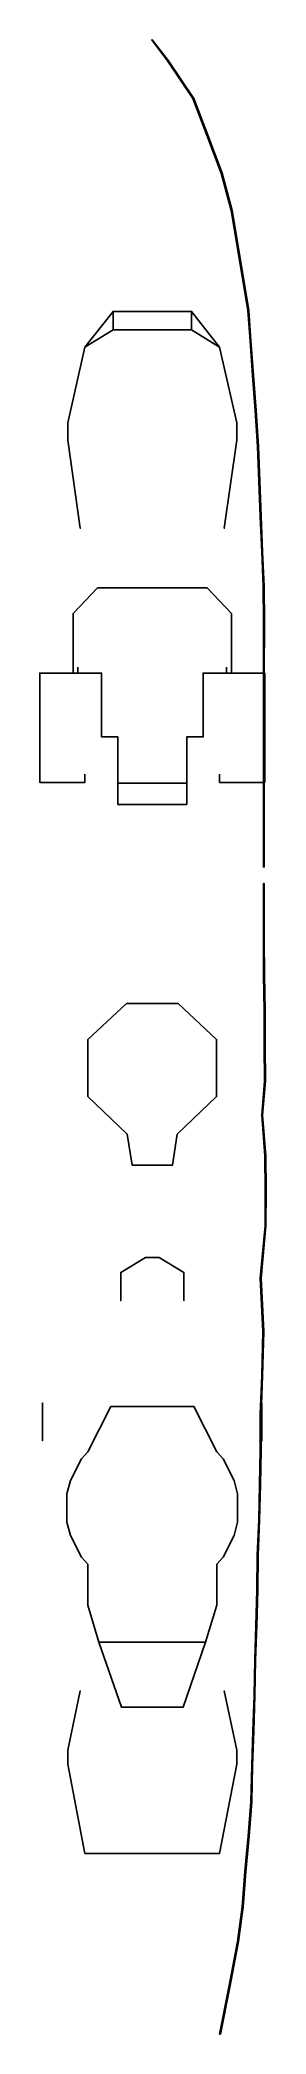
# Model space of a CAD drawing. Extents: x -4.8 to 4.9, y -42.7 to 42.5.
import ezdxf

# ---------------------------------------------------------------- set-up
doc = ezdxf.new("R2010")
doc.units = 0
doc.layers.add('RAILINGS', color=6, linetype='CONTINUOUS')

msp = doc.modelspace()

# ---------------------------------------------------------------- linework, layer by layer
at = {"layer": 'RAILINGS'}
for points in [[(0, 42.49, 7.08), (0.69, 41.6, 7.08), (0.65, 41.6, 7.08), (-0.02, 42.49, 7.08)], [(-0.02, 42.49, 7.08), (0.65, 41.6, 7.08), (0.69, 41.6, 7.08), (0, 42.49, 7.08)], [(0.67, 41.62, 5.96), (0.65, 41.6, 5.96), (0.65, 41.6, 7.08), (0.67, 41.62, 7.08)], [(0.65, 41.6, 5.96), (0.67, 41.58, 5.96), (0.67, 41.58, 7.08), (0.65, 41.6, 7.08)], [(0.65, 41.6, 7.08), (1.73, 39.98, 6.9), (1.77, 39.98, 6.9), (0.69, 41.6, 7.08)], [(0.69, 41.6, 7.08), (1.77, 39.98, 6.9), (1.73, 39.98, 6.9), (0.65, 41.6, 7.08)], [(0.69, 41.6, 5.96), (0.67, 41.62, 5.96), (0.67, 41.62, 7.08), (0.69, 41.6, 7.08)], [(0.67, 41.58, 5.96), (0.69, 41.6, 5.96), (0.69, 41.6, 7.08), (0.67, 41.58, 7.08)], [(1.75, 40, 5.78), (1.73, 39.98, 5.78), (1.73, 39.98, 6.9), (1.75, 40, 6.9)], [(1.73, 39.98, 5.78), (1.75, 39.96, 5.78), (1.75, 39.96, 6.9), (1.73, 39.98, 6.9)], [(1.77, 39.98, 6.9), (2.37, 38.42, 6.74), (2.33, 38.42, 6.74), (1.73, 39.98, 6.9)], [(1.73, 39.98, 6.9), (2.33, 38.42, 6.74), (2.37, 38.42, 6.74), (1.77, 39.98, 6.9)], [(1.77, 39.98, 5.78), (1.75, 40, 5.78), (1.75, 40, 6.9), (1.77, 39.98, 6.9)], [(1.75, 39.96, 5.78), (1.77, 39.98, 5.78), (1.77, 39.98, 6.9), (1.75, 39.96, 6.9)], [(2.35, 38.44, 5.62), (2.33, 38.42, 5.62), (2.33, 38.42, 6.74), (2.35, 38.44, 6.74)], [(2.33, 38.42, 5.62), (2.35, 38.4, 5.62), (2.35, 38.4, 6.74), (2.33, 38.42, 6.74)], [(2.33, 38.42, 6.74), (2.95, 36.8, 6.56), (2.99, 36.8, 6.56), (2.37, 38.42, 6.74)], [(2.37, 38.42, 6.74), (2.99, 36.8, 6.56), (2.95, 36.8, 6.56), (2.33, 38.42, 6.74)], [(2.37, 38.42, 5.62), (2.35, 38.44, 5.62), (2.35, 38.44, 6.74), (2.37, 38.42, 6.74)], [(2.35, 38.4, 5.62), (2.37, 38.42, 5.62), (2.37, 38.42, 6.74), (2.35, 38.4, 6.74)], [(2.97, 36.82, 5.44), (2.95, 36.8, 5.44), (2.95, 36.8, 6.56), (2.97, 36.82, 6.56)], [(2.95, 36.8, 5.44), (2.97, 36.78, 5.44), (2.97, 36.78, 6.56), (2.95, 36.8, 6.56)], [(2.99, 36.8, 6.56), (3.42, 35.2, 6.38), (3.38, 35.2, 6.38), (2.95, 36.8, 6.56)], [(2.95, 36.8, 6.56), (3.38, 35.2, 6.38), (3.42, 35.2, 6.38), (2.99, 36.8, 6.56)], [(2.99, 36.8, 5.44), (2.97, 36.82, 5.44), (2.97, 36.82, 6.56), (2.99, 36.8, 6.56)], [(2.97, 36.78, 5.44), (2.99, 36.8, 5.44), (2.99, 36.8, 6.56), (2.97, 36.78, 6.56)], [(3.4, 35.22, 5.26), (3.38, 35.2, 5.26), (3.38, 35.2, 6.38), (3.4, 35.22, 6.38)], [(3.38, 35.2, 5.26), (3.4, 35.18, 5.26), (3.4, 35.18, 6.38), (3.38, 35.2, 6.38)], [(3.38, 35.2, 6.38), (3.65, 33.59, 6.18), (3.69, 33.59, 6.18), (3.42, 35.2, 6.38)], [(3.42, 35.2, 6.38), (3.69, 33.59, 6.18), (3.65, 33.59, 6.18), (3.38, 35.2, 6.38)], [(3.42, 35.2, 5.26), (3.4, 35.22, 5.26), (3.4, 35.22, 6.38), (3.42, 35.2, 6.38)], [(3.4, 35.18, 5.26), (3.42, 35.2, 5.26), (3.42, 35.2, 6.38), (3.4, 35.18, 6.38)], [(3.67, 33.61, 5.06), (3.65, 33.59, 5.06), (3.65, 33.59, 6.18), (3.67, 33.61, 6.18)], [(3.65, 33.59, 5.06), (3.67, 33.57, 5.06), (3.67, 33.57, 6.18), (3.65, 33.59, 6.18)], [(3.69, 33.59, 6.18), (4.13, 30.93, 5.87), (4.09, 30.93, 5.87), (3.65, 33.59, 6.18)], [(3.65, 33.59, 6.18), (4.09, 30.93, 5.87), (4.13, 30.93, 5.87), (3.69, 33.59, 6.18)], [(3.69, 33.59, 5.06), (3.67, 33.61, 5.06), (3.67, 33.61, 6.18), (3.69, 33.59, 6.18)], [(3.67, 33.57, 5.06), (3.69, 33.59, 5.06), (3.69, 33.59, 6.18), (3.67, 33.57, 6.18)], [(-1.68, 30.1, 4.98), (-2.88, 29.36, 4.98), (-2.88, 29.36, 6.43), (-1.68, 30.89, 6.46)], [(-1.68, 30.89, 6.46), (-2.88, 29.36, 6.43), (-2.88, 29.36, 4.98), (-1.68, 30.1, 4.98)], [(-1.68, 30.1, 4.98), (1.68, 30.1, 4.98), (1.68, 30.89, 6.46), (-1.68, 30.89, 6.46)], [(-1.68, 30.89, 6.46), (1.68, 30.89, 6.46), (1.68, 30.1, 4.98), (-1.68, 30.1, 4.98)], [(1.68, 30.1, 4.98), (2.88, 29.36, 4.98), (2.88, 29.36, 6.43), (1.68, 30.89, 6.46)], [(1.68, 30.89, 6.46), (2.88, 29.36, 6.43), (2.88, 29.36, 4.98), (1.68, 30.1, 4.98)], [(4.11, 30.95, 4.75), (4.09, 30.93, 4.75), (4.09, 30.93, 5.87), (4.11, 30.95, 5.87)], [(4.09, 30.93, 4.75), (4.11, 30.91, 4.75), (4.11, 30.91, 5.87), (4.09, 30.93, 5.87)], [(4.09, 30.93, 5.87), (4.18, 29.63, 5.86), (4.22, 29.63, 5.86), (4.13, 30.93, 5.87)], [(4.13, 30.93, 5.87), (4.22, 29.63, 5.86), (4.18, 29.63, 5.86), (4.09, 30.93, 5.87)], [(4.13, 30.93, 4.75), (4.11, 30.95, 4.75), (4.11, 30.95, 5.87), (4.13, 30.93, 5.87)], [(4.11, 30.91, 4.75), (4.13, 30.93, 4.75), (4.13, 30.93, 5.87), (4.11, 30.91, 5.87)], [(-2.88, 29.36, 6.43), (-3.61, 26.14, 6.45), (-3.61, 26.14, 4.98), (-2.88, 29.36, 4.98)], [(-2.88, 29.36, 4.98), (-3.61, 26.14, 4.98), (-3.61, 26.14, 6.45), (-2.88, 29.36, 6.43)], [(2.88, 29.36, 6.43), (3.61, 26.14, 6.45), (3.61, 26.14, 4.98), (2.88, 29.36, 4.98)], [(2.88, 29.36, 4.98), (3.61, 26.14, 4.98), (3.61, 26.14, 6.45), (2.88, 29.36, 6.43)], [(4.2, 29.65, 4.74), (4.18, 29.63, 4.74), (4.18, 29.63, 5.86), (4.2, 29.65, 5.86)], [(4.18, 29.63, 4.74), (4.2, 29.61, 4.74), (4.2, 29.61, 5.86), (4.18, 29.63, 5.86)], [(4.22, 29.63, 5.86), (4.33, 28.15, 5.85), (4.29, 28.15, 5.85), (4.18, 29.63, 5.86)], [(4.18, 29.63, 5.86), (4.29, 28.15, 5.85), (4.33, 28.15, 5.85), (4.22, 29.63, 5.86)], [(4.22, 29.63, 4.74), (4.2, 29.65, 4.74), (4.2, 29.65, 5.86), (4.22, 29.63, 5.86)], [(4.2, 29.61, 4.74), (4.22, 29.63, 4.74), (4.22, 29.63, 5.86), (4.2, 29.61, 5.86)], [(4.31, 28.17, 4.73), (4.29, 28.15, 4.73), (4.29, 28.15, 5.85), (4.31, 28.17, 5.85)], [(4.29, 28.15, 4.73), (4.31, 28.13, 4.73), (4.31, 28.13, 5.85), (4.29, 28.15, 5.85)], [(4.29, 28.15, 5.85), (4.4, 26.66, 5.83), (4.44, 26.66, 5.83), (4.33, 28.15, 5.85)], [(4.33, 28.15, 5.85), (4.44, 26.66, 5.83), (4.4, 26.66, 5.83), (4.29, 28.15, 5.85)], [(4.33, 28.15, 4.73), (4.31, 28.17, 4.73), (4.31, 28.17, 5.85), (4.33, 28.15, 5.85)], [(4.31, 28.13, 4.73), (4.33, 28.15, 4.73), (4.33, 28.15, 5.85), (4.31, 28.13, 5.85)], [(4.42, 26.68, 4.71), (4.4, 26.66, 4.71), (4.4, 26.66, 5.83), (4.42, 26.68, 5.83)], [(4.4, 26.66, 4.71), (4.42, 26.64, 4.71), (4.42, 26.64, 5.83), (4.4, 26.66, 5.83)], [(4.44, 26.66, 5.83), (4.54, 25.13, 5.82), (4.5, 25.13, 5.82), (4.4, 26.66, 5.83)], [(4.4, 26.66, 5.83), (4.5, 25.13, 5.82), (4.54, 25.13, 5.82), (4.44, 26.66, 5.83)], [(4.44, 26.66, 4.71), (4.42, 26.68, 4.71), (4.42, 26.68, 5.83), (4.44, 26.66, 5.83)], [(4.42, 26.64, 4.71), (4.44, 26.66, 4.71), (4.44, 26.66, 5.83), (4.42, 26.64, 5.83)], [(-3.61, 26.14, 4.98), (-3.61, 25.4, 4.98), (-3.61, 25.4, 6.45), (-3.61, 26.14, 6.45)], [(-3.61, 26.14, 6.45), (-3.61, 25.4, 6.45), (-3.61, 25.4, 4.98), (-3.61, 26.14, 4.98)], [(3.61, 26.14, 4.98), (3.61, 25.4, 4.98), (3.61, 25.4, 6.45), (3.61, 26.14, 6.45)], [(3.61, 26.14, 6.45), (3.61, 25.4, 6.45), (3.61, 25.4, 4.98), (3.61, 26.14, 4.98)], [(-3.61, 25.4, 4.98), (-3.08, 21.63, 4.98), (-3.08, 21.63, 6.17), (-3.61, 25.4, 6.45)], [(-3.61, 25.4, 6.45), (-3.08, 21.63, 6.17), (-3.08, 21.63, 4.98), (-3.61, 25.4, 4.98)], [(3.61, 25.4, 6.45), (3.08, 21.63, 6.17), (3.08, 21.63, 4.98), (3.61, 25.4, 4.98)], [(3.61, 25.4, 4.98), (3.08, 21.63, 4.98), (3.08, 21.63, 6.17), (3.61, 25.4, 6.45)], [(4.52, 25.15, 4.7), (4.5, 25.13, 4.7), (4.5, 25.13, 5.82), (4.52, 25.15, 5.82)], [(4.5, 25.13, 4.7), (4.52, 25.11, 4.7), (4.52, 25.11, 5.82), (4.5, 25.13, 5.82)], [(4.5, 25.13, 5.82), (4.56, 23.65, 5.82), (4.6, 23.65, 5.82), (4.54, 25.13, 5.82)], [(4.54, 25.13, 5.82), (4.6, 23.65, 5.82), (4.56, 23.65, 5.82), (4.5, 25.13, 5.82)], [(4.54, 25.13, 4.7), (4.52, 25.15, 4.7), (4.52, 25.15, 5.82), (4.54, 25.13, 5.82)], [(4.52, 25.11, 4.7), (4.54, 25.13, 4.7), (4.54, 25.13, 5.82), (4.52, 25.11, 5.82)], [(4.58, 23.67, 4.7), (4.56, 23.65, 4.7), (4.56, 23.65, 5.82), (4.58, 23.67, 5.82)], [(4.56, 23.65, 4.7), (4.58, 23.63, 4.7), (4.58, 23.63, 5.82), (4.56, 23.65, 5.82)], [(4.6, 23.65, 5.82), (4.66, 22.15, 5.82), (4.62, 22.15, 5.82), (4.56, 23.65, 5.82)], [(4.56, 23.65, 5.82), (4.62, 22.15, 5.82), (4.66, 22.15, 5.82), (4.6, 23.65, 5.82)], [(4.6, 23.65, 4.7), (4.58, 23.67, 4.7), (4.58, 23.67, 5.82), (4.6, 23.65, 5.82)], [(4.58, 23.63, 4.7), (4.6, 23.65, 4.7), (4.6, 23.65, 5.82), (4.58, 23.63, 5.82)], [(4.64, 22.17, 4.7), (4.62, 22.15, 4.7), (4.62, 22.15, 5.82), (4.64, 22.17, 5.82)], [(4.62, 22.15, 4.7), (4.64, 22.13, 4.7), (4.64, 22.13, 5.82), (4.62, 22.15, 5.82)], [(4.62, 22.15, 5.82), (4.68, 20.62, 5.82), (4.72, 20.62, 5.82), (4.66, 22.15, 5.82)], [(4.66, 22.15, 5.82), (4.72, 20.62, 5.82), (4.68, 20.62, 5.82), (4.62, 22.15, 5.82)], [(4.66, 22.15, 4.7), (4.64, 22.17, 4.7), (4.64, 22.17, 5.82), (4.66, 22.15, 5.82)], [(4.64, 22.13, 4.7), (4.66, 22.15, 4.7), (4.66, 22.15, 5.82), (4.64, 22.13, 5.82)], [(4.7, 20.64, 4.7), (4.68, 20.62, 4.7), (4.68, 20.62, 5.82), (4.7, 20.64, 5.82)], [(4.68, 20.62, 4.7), (4.7, 20.6, 4.7), (4.7, 20.6, 5.82), (4.68, 20.62, 5.82)], [(4.72, 20.62, 5.82), (4.78, 19.15, 5.83), (4.74, 19.15, 5.83), (4.68, 20.62, 5.82)], [(4.68, 20.62, 5.82), (4.74, 19.15, 5.83), (4.78, 19.15, 5.83), (4.72, 20.62, 5.82)], [(4.72, 20.62, 4.7), (4.7, 20.64, 4.7), (4.7, 20.64, 5.82), (4.72, 20.62, 5.82)], [(4.7, 20.6, 4.7), (4.72, 20.62, 4.7), (4.72, 20.62, 5.82), (4.7, 20.6, 5.82)], [(-2.34, 19.09, 9.73), (-3.39, 17.99, 9.73), (-3.39, 17.99, 11.15), (-2.34, 19.09, 11.45)], [(-2.34, 19.09, 11.45), (-3.39, 17.99, 11.15), (-3.39, 17.99, 9.73), (-2.34, 19.09, 9.73)], [(2.34, 19.09, 11.45), (-2.34, 19.09, 11.45), (-2.34, 19.09, 9.73), (2.34, 19.09, 9.73)], [(2.34, 19.09, 9.73), (-2.34, 19.09, 9.73), (-2.34, 19.09, 11.45), (2.34, 19.09, 11.45)], [(2.34, 19.09, 11.45), (3.39, 17.99, 11.15), (3.39, 17.99, 9.73), (2.34, 19.09, 9.73)], [(2.34, 19.09, 9.73), (3.39, 17.99, 9.73), (3.39, 17.99, 11.15), (2.34, 19.09, 11.45)], [(4.76, 19.17, 4.71), (4.74, 19.15, 4.71), (4.74, 19.15, 5.83), (4.76, 19.17, 5.83)], [(4.74, 19.15, 4.71), (4.76, 19.13, 4.71), (4.76, 19.13, 5.83), (4.74, 19.15, 5.83)], [(4.74, 19.15, 5.83), (4.76, 17.64, 5.83), (4.8, 17.64, 5.83), (4.78, 19.15, 5.83)], [(4.78, 19.15, 5.83), (4.8, 17.64, 5.83), (4.76, 17.64, 5.83), (4.74, 19.15, 5.83)], [(4.78, 19.15, 4.71), (4.76, 19.17, 4.71), (4.76, 19.17, 5.83), (4.78, 19.15, 5.83)], [(4.76, 19.13, 4.71), (4.78, 19.15, 4.71), (4.78, 19.15, 5.83), (4.76, 19.13, 5.83)], [(-3.39, 17.99, 9.73), (-3.39, 15.45, 9.73), (-3.39, 15.45, 11.15), (-3.39, 17.99, 11.15)], [(-3.39, 17.99, 11.15), (-3.39, 15.45, 11.15), (-3.39, 15.45, 9.73), (-3.39, 17.99, 9.73)], [(3.39, 17.99, 11.15), (3.39, 15.45, 11.15), (3.39, 15.45, 9.73), (3.39, 17.99, 9.73)], [(3.39, 17.99, 9.73), (3.39, 15.45, 9.73), (3.39, 15.45, 11.15), (3.39, 17.99, 11.15)], [(4.8, 17.64, 5.83), (4.79, 15.36, 5.83), (4.75, 15.36, 5.83), (4.76, 17.64, 5.83)], [(4.76, 17.64, 5.83), (4.75, 15.36, 5.83), (4.79, 15.36, 5.83), (4.8, 17.64, 5.83)], [(4.78, 17.66, 4.71), (4.76, 17.64, 4.71), (4.76, 17.64, 5.83), (4.78, 17.66, 5.83)], [(4.76, 17.64, 4.71), (4.78, 17.62, 4.71), (4.78, 17.62, 5.83), (4.76, 17.64, 5.83)], [(4.8, 17.64, 4.71), (4.78, 17.66, 4.71), (4.78, 17.66, 5.83), (4.8, 17.64, 5.83)], [(4.78, 17.62, 4.71), (4.8, 17.64, 4.71), (4.8, 17.64, 5.83), (4.78, 17.62, 5.83)], [(-4.81, 15.45, 7.41), (-4.81, 10.78, 7.41), (-4.81, 10.78, 8.86), (-4.81, 15.45, 8.8)], [(-4.81, 15.45, 8.8), (-4.81, 10.78, 8.86), (-4.81, 10.78, 7.41), (-4.81, 15.45, 7.41)], [(-3.18, 15.45, 8.8), (-4.81, 15.45, 8.8), (-4.81, 15.45, 7.41), (-3.18, 15.45, 7.41)], [(-3.18, 15.45, 7.41), (-4.81, 15.45, 7.41), (-4.81, 15.45, 8.8), (-3.18, 15.45, 8.8)], [(-4.81, 15.45, 7.41), (-4.81, 15.27, 7.41), (-4.81, 15.27, 4.71), (-4.81, 15.45, 4.71)], [(-4.81, 15.45, 4.71), (-4.81, 15.27, 4.71), (-4.81, 15.27, 7.41), (-4.81, 15.45, 7.41)], [(-3.39, 15.45, 9.73), (-2.17, 15.45, 9.73), (-2.17, 15.45, 11.15), (-3.39, 15.45, 11.15)], [(-3.39, 15.45, 11.15), (-2.17, 15.45, 11.15), (-2.17, 15.45, 9.73), (-3.39, 15.45, 9.73)], [(-3.18, 15.7, 8.8), (-3.18, 15.45, 8.8), (-3.18, 15.45, 7.41), (-3.18, 15.7, 7.41)], [(-3.18, 15.7, 7.41), (-3.18, 15.45, 7.41), (-3.18, 15.45, 8.8), (-3.18, 15.7, 8.8)], [(-2.17, 15.45, 11.15), (-2.17, 14.62, 11.15), (-2.17, 14.62, 9.73), (-2.17, 15.45, 9.73)], [(-2.17, 15.45, 9.73), (-2.17, 14.62, 9.73), (-2.17, 14.62, 11.15), (-2.17, 15.45, 11.15)], [(3.39, 15.45, 9.73), (2.17, 15.45, 9.73), (2.17, 15.45, 11.15), (3.39, 15.45, 11.15)], [(3.39, 15.45, 11.15), (2.17, 15.45, 11.15), (2.17, 15.45, 9.73), (3.39, 15.45, 9.73)], [(2.17, 15.45, 9.73), (2.17, 14.62, 9.73), (2.17, 14.62, 11.15), (2.17, 15.45, 11.15)], [(2.17, 15.45, 11.15), (2.17, 14.62, 11.15), (2.17, 14.62, 9.73), (2.17, 15.45, 9.73)], [(3.18, 15.7, 8.8), (3.18, 15.45, 8.8), (3.18, 15.45, 7.41), (3.18, 15.7, 7.41)], [(3.18, 15.7, 7.41), (3.18, 15.45, 7.41), (3.18, 15.45, 8.8), (3.18, 15.7, 8.8)], [(3.18, 15.45, 8.8), (4.81, 15.45, 8.8), (4.81, 15.45, 7.41), (3.18, 15.45, 7.41)], [(3.18, 15.45, 7.41), (4.81, 15.45, 7.41), (4.81, 15.45, 8.8), (3.18, 15.45, 8.8)], [(4.77, 15.38, 4.71), (4.75, 15.36, 4.71), (4.75, 15.36, 5.83), (4.77, 15.38, 5.83)], [(4.75, 15.36, 4.71), (4.77, 15.34, 4.71), (4.77, 15.34, 5.83), (4.75, 15.36, 5.83)], [(4.75, 15.36, 5.83), (4.75, 13.55, 5.83), (4.79, 13.55, 5.83), (4.79, 15.36, 5.83)], [(4.79, 15.36, 5.83), (4.79, 13.55, 5.83), (4.75, 13.55, 5.83), (4.75, 15.36, 5.83)], [(4.79, 15.36, 4.71), (4.77, 15.38, 4.71), (4.77, 15.38, 5.83), (4.79, 15.36, 5.83)], [(4.77, 15.34, 4.71), (4.79, 15.36, 4.71), (4.79, 15.36, 5.83), (4.77, 15.34, 5.83)], [(4.81, 15.45, 7.41), (4.81, 10.78, 7.41), (4.81, 10.78, 8.86), (4.81, 15.45, 8.8)], [(4.81, 15.45, 8.8), (4.81, 10.78, 8.86), (4.81, 10.78, 7.41), (4.81, 15.45, 7.41)], [(4.81, 15.45, 4.71), (4.81, 15.27, 4.71), (4.81, 15.27, 7.41), (4.81, 15.45, 7.41)], [(4.81, 15.45, 7.41), (4.81, 15.27, 7.41), (4.81, 15.27, 4.71), (4.81, 15.45, 4.71)], [(-4.81, 15.27, 6.99), (-4.81, 13.93, 5.18), (-4.81, 13.93, 5.52), (-4.81, 15.27, 7.3)], [(-4.81, 15.27, 7.3), (-4.81, 13.93, 5.52), (-4.81, 13.93, 5.18), (-4.81, 15.27, 6.99)], [(-4.81, 13.93, 7.41), (-4.81, 15.27, 5.47), (-4.81, 15.27, 5.15), (-4.81, 13.93, 7.01)], [(-4.81, 13.93, 7.01), (-4.81, 15.27, 5.15), (-4.81, 15.27, 5.47), (-4.81, 13.93, 7.41)], [(-2.17, 14.62, 9.73), (-2.17, 14.34, 9.73), (-2.17, 14.34, 10.89), (-2.17, 14.62, 11.15)], [(-2.17, 14.62, 11.15), (-2.17, 14.34, 10.89), (-2.17, 14.34, 9.73), (-2.17, 14.62, 9.73)], [(2.17, 14.62, 11.15), (2.17, 14.34, 10.89), (2.17, 14.34, 9.73), (2.17, 14.62, 9.73)], [(2.17, 14.62, 9.73), (2.17, 14.34, 9.73), (2.17, 14.34, 10.89), (2.17, 14.62, 11.15)], [(4.81, 13.93, 7.41), (4.81, 15.27, 5.47), (4.81, 15.27, 5.15), (4.81, 13.93, 7.01)], [(4.81, 13.93, 7.01), (4.81, 15.27, 5.15), (4.81, 15.27, 5.47), (4.81, 13.93, 7.41)], [(4.81, 15.27, 6.99), (4.81, 13.93, 5.18), (4.81, 13.93, 5.52), (4.81, 15.27, 7.3)], [(4.81, 15.27, 7.3), (4.81, 13.93, 5.52), (4.81, 13.93, 5.18), (4.81, 15.27, 6.99)], [(-4.81, 13.93, 7.41), (-4.81, 13.42, 7.41), (-4.81, 13.42, 4.71), (-4.81, 13.93, 4.71)], [(-4.81, 13.93, 4.71), (-4.81, 13.42, 4.71), (-4.81, 13.42, 7.41), (-4.81, 13.93, 7.41)], [(-2.17, 14.34, 9.73), (-2.17, 12.72, 9.73), (-2.17, 12.72, 10.81), (-2.17, 14.34, 10.89)], [(-2.17, 14.34, 10.89), (-2.17, 12.72, 10.81), (-2.17, 12.72, 9.73), (-2.17, 14.34, 9.73)], [(2.17, 14.34, 10.89), (2.17, 12.72, 10.81), (2.17, 12.72, 9.73), (2.17, 14.34, 9.73)], [(2.17, 14.34, 9.73), (2.17, 12.72, 9.73), (2.17, 12.72, 10.81), (2.17, 14.34, 10.89)], [(4.81, 13.93, 4.71), (4.81, 13.42, 4.71), (4.81, 13.42, 7.41), (4.81, 13.93, 7.41)], [(4.81, 13.93, 7.41), (4.81, 13.42, 7.41), (4.81, 13.42, 4.71), (4.81, 13.93, 4.71)], [(-4.81, 11.44, 7.36), (-4.81, 13.42, 5.48), (-4.81, 13.42, 5.07), (-4.81, 11.44, 7.1)], [(-4.81, 11.44, 7.1), (-4.81, 13.42, 5.07), (-4.81, 13.42, 5.48), (-4.81, 11.44, 7.36)], [(-4.81, 13.42, 7.13), (-4.81, 11.44, 5.13), (-4.81, 11.44, 5.43), (-4.81, 13.42, 7.41)], [(-4.81, 13.42, 7.41), (-4.81, 11.44, 5.43), (-4.81, 11.44, 5.13), (-4.81, 13.42, 7.13)], [(4.77, 13.57, 4.71), (4.75, 13.55, 4.71), (4.75, 13.55, 5.83), (4.77, 13.57, 5.83)], [(4.75, 13.55, 4.71), (4.77, 13.53, 4.71), (4.77, 13.53, 5.83), (4.75, 13.55, 5.83)], [(4.79, 13.55, 5.83), (4.8, 11.56, 5.83), (4.76, 11.56, 5.83), (4.75, 13.55, 5.83)], [(4.75, 13.55, 5.83), (4.76, 11.56, 5.83), (4.8, 11.56, 5.83), (4.79, 13.55, 5.83)], [(4.79, 13.55, 4.71), (4.77, 13.57, 4.71), (4.77, 13.57, 5.83), (4.79, 13.55, 5.83)], [(4.77, 13.53, 4.71), (4.79, 13.55, 4.71), (4.79, 13.55, 5.83), (4.77, 13.53, 5.83)], [(4.81, 11.44, 7.36), (4.81, 13.42, 5.48), (4.81, 13.42, 5.07), (4.81, 11.44, 7.1)], [(4.81, 11.44, 7.1), (4.81, 13.42, 5.07), (4.81, 13.42, 5.48), (4.81, 11.44, 7.36)], [(4.81, 13.42, 7.41), (4.81, 11.44, 5.43), (4.81, 11.44, 5.13), (4.81, 13.42, 7.13)], [(4.81, 13.42, 7.13), (4.81, 11.44, 5.13), (4.81, 11.44, 5.43), (4.81, 13.42, 7.41)], [(-2.17, 12.72, 10.81), (-1.47, 12.72, 10.81), (-1.47, 12.72, 9.73), (-2.17, 12.72, 9.73)], [(-2.17, 12.72, 9.73), (-1.47, 12.72, 9.73), (-1.47, 12.72, 10.81), (-2.17, 12.72, 10.81)], [(-1.47, 12.72, 10.81), (-1.47, 10.75, 10.81), (-1.47, 10.75, 9.73), (-1.47, 12.72, 9.73)], [(-1.47, 12.72, 9.73), (-1.47, 10.75, 9.73), (-1.47, 10.75, 10.81), (-1.47, 12.72, 10.81)], [(2.17, 12.72, 10.81), (1.47, 12.72, 10.81), (1.47, 12.72, 9.73), (2.17, 12.72, 9.73)], [(2.17, 12.72, 9.73), (1.47, 12.72, 9.73), (1.47, 12.72, 10.81), (2.17, 12.72, 10.81)], [(1.47, 12.72, 9.73), (1.47, 10.75, 9.73), (1.47, 10.75, 10.81), (1.47, 12.72, 10.81)], [(1.47, 12.72, 10.81), (1.47, 10.75, 10.81), (1.47, 10.75, 9.73), (1.47, 12.72, 9.73)], [(-4.81, 11.44, 4.71), (-4.81, 11.26, 4.71), (-4.81, 11.26, 7.41), (-4.81, 11.44, 7.41)], [(-4.81, 11.44, 7.41), (-4.81, 11.26, 7.41), (-4.81, 11.26, 4.71), (-4.81, 11.44, 4.71)], [(-2.88, 11.13, 7.41), (-2.88, 10.78, 7.41), (-2.88, 10.78, 8.86), (-2.88, 11.13, 8.85)], [(-2.88, 11.13, 8.85), (-2.88, 10.78, 8.86), (-2.88, 10.78, 7.41), (-2.88, 11.13, 7.41)], [(2.88, 11.13, 8.85), (2.88, 10.78, 8.86), (2.88, 10.78, 7.41), (2.88, 11.13, 7.41)], [(2.88, 11.13, 7.41), (2.88, 10.78, 7.41), (2.88, 10.78, 8.86), (2.88, 11.13, 8.85)], [(4.76, 11.56, 5.83), (4.75, 10.18, 5.84), (4.79, 10.18, 5.84), (4.8, 11.56, 5.83)], [(4.8, 11.56, 5.83), (4.79, 10.18, 5.84), (4.75, 10.18, 5.84), (4.76, 11.56, 5.83)], [(4.78, 11.58, 4.71), (4.76, 11.56, 4.71), (4.76, 11.56, 5.83), (4.78, 11.58, 5.83)], [(4.76, 11.56, 4.71), (4.78, 11.54, 4.71), (4.78, 11.54, 5.83), (4.76, 11.56, 5.83)], [(4.8, 11.56, 4.71), (4.78, 11.58, 4.71), (4.78, 11.58, 5.83), (4.8, 11.56, 5.83)], [(4.78, 11.54, 4.71), (4.8, 11.56, 4.71), (4.8, 11.56, 5.83), (4.78, 11.54, 5.83)], [(4.81, 11.44, 4.71), (4.81, 11.26, 4.71), (4.81, 11.26, 7.41), (4.81, 11.44, 7.41)], [(4.81, 11.44, 7.41), (4.81, 11.26, 7.41), (4.81, 11.26, 4.71), (4.81, 11.44, 4.71)], [(-2.88, 10.78, 7.41), (-4.81, 10.78, 7.41), (-4.81, 10.78, 8.86), (-2.88, 10.78, 8.86)], [(-2.88, 10.78, 8.86), (-4.81, 10.78, 8.86), (-4.81, 10.78, 7.41), (-2.88, 10.78, 7.41)], [(-1.47, 10.76, 8.86), (-1.47, 9.84, 8.86), (-1.47, 9.84, 7.41), (-1.47, 10.76, 7.41)], [(-1.47, 10.76, 7.41), (-1.47, 9.84, 7.41), (-1.47, 9.84, 8.86), (-1.47, 10.76, 8.86)], [(-1.47, 10.75, 9.73), (1.47, 10.75, 9.73), (1.47, 10.75, 10.81), (-1.47, 10.75, 10.81)], [(-1.47, 10.75, 10.81), (1.47, 10.75, 10.81), (1.47, 10.75, 9.73), (-1.47, 10.75, 9.73)], [(1.47, 10.76, 8.86), (1.47, 9.84, 8.86), (1.47, 9.84, 7.41), (1.47, 10.76, 7.41)], [(1.47, 10.76, 7.41), (1.47, 9.84, 7.41), (1.47, 9.84, 8.86), (1.47, 10.76, 8.86)], [(2.88, 10.78, 8.86), (4.81, 10.78, 8.86), (4.81, 10.78, 7.41), (2.88, 10.78, 7.41)], [(2.88, 10.78, 7.41), (4.81, 10.78, 7.41), (4.81, 10.78, 8.86), (2.88, 10.78, 8.86)], [(1.47, 9.84, 8.86), (-1.47, 9.84, 8.86), (-1.47, 9.84, 7.41), (1.47, 9.84, 7.41)], [(1.47, 9.84, 7.41), (-1.47, 9.84, 7.41), (-1.47, 9.84, 8.86), (1.47, 9.84, 8.86)], [(4.77, 10.2, 4.72), (4.75, 10.18, 4.72), (4.75, 10.18, 5.84), (4.77, 10.2, 5.84)], [(4.75, 10.18, 4.72), (4.77, 10.16, 4.72), (4.77, 10.16, 5.84), (4.75, 10.18, 5.84)], [(4.79, 10.18, 5.84), (4.79, 8.63, 5.85), (4.75, 8.63, 5.85), (4.75, 10.18, 5.84)], [(4.75, 10.18, 5.84), (4.75, 8.63, 5.85), (4.79, 8.63, 5.85), (4.79, 10.18, 5.84)], [(4.79, 10.18, 4.72), (4.77, 10.2, 4.72), (4.77, 10.2, 5.84), (4.79, 10.18, 5.84)], [(4.77, 10.16, 4.72), (4.79, 10.18, 4.72), (4.79, 10.18, 5.84), (4.77, 10.16, 5.84)], [(4.77, 8.65, 4.73), (4.75, 8.63, 4.73), (4.75, 8.63, 5.85), (4.77, 8.65, 5.85)], [(4.75, 8.63, 4.73), (4.77, 8.61, 4.73), (4.77, 8.61, 5.85), (4.75, 8.63, 5.85)], [(4.79, 8.63, 5.85), (4.79, 7.17, 5.85), (4.75, 7.17, 5.85), (4.75, 8.63, 5.85)], [(4.75, 8.63, 5.85), (4.75, 7.17, 5.85), (4.79, 7.17, 5.85), (4.79, 8.63, 5.85)], [(4.79, 8.63, 4.73), (4.77, 8.65, 4.73), (4.77, 8.65, 5.85), (4.79, 8.63, 5.85)], [(4.77, 8.61, 4.73), (4.79, 8.63, 4.73), (4.79, 8.63, 5.85), (4.77, 8.61, 5.85)], [(4.77, 7.21, 4.73), (4.75, 7.19, 4.73), (4.75, 7.19, 5.85), (4.77, 7.21, 5.85)], [(4.75, 7.19, 4.73), (4.77, 7.17, 4.73), (4.77, 7.17, 5.85), (4.75, 7.19, 5.85)], [(4.79, 7.19, 4.73), (4.77, 7.21, 4.73), (4.77, 7.21, 5.85), (4.79, 7.19, 5.85)], [(4.77, 7.17, 4.73), (4.79, 7.19, 4.73), (4.79, 7.19, 5.85), (4.77, 7.17, 5.85)], [(4.75, 6.46, 3.83), (4.75, 4.05, 3.83), (4.79, 4.05, 3.83), (4.79, 6.46, 3.83)], [(4.79, 6.46, 3.83), (4.79, 4.05, 3.83), (4.75, 4.05, 3.83), (4.75, 6.46, 3.83)], [(4.77, 4.07, 2.71), (4.75, 4.05, 2.71), (4.75, 4.05, 3.83), (4.77, 4.07, 3.83)], [(4.75, 4.05, 2.71), (4.77, 4.03, 2.71), (4.77, 4.03, 3.83), (4.75, 4.05, 3.83)], [(4.79, 4.05, 3.83), (4.8, 2.54, 3.83), (4.76, 2.54, 3.83), (4.75, 4.05, 3.83)], [(4.75, 4.05, 3.83), (4.76, 2.54, 3.83), (4.8, 2.54, 3.83), (4.79, 4.05, 3.83)], [(4.79, 4.05, 2.71), (4.77, 4.07, 2.71), (4.77, 4.07, 3.83), (4.79, 4.05, 3.83)], [(4.77, 4.03, 2.71), (4.79, 4.05, 2.71), (4.79, 4.05, 3.83), (4.77, 4.03, 3.83)], [(4.78, 2.56, 2.71), (4.76, 2.54, 2.71), (4.76, 2.54, 3.83), (4.78, 2.56, 3.83)], [(4.8, 2.54, 2.71), (4.78, 2.56, 2.71), (4.78, 2.56, 3.83), (4.8, 2.54, 3.83)], [(4.76, 2.54, 2.71), (4.78, 2.52, 2.71), (4.78, 2.52, 3.83), (4.76, 2.54, 3.83)], [(4.76, 2.54, 3.83), (4.78, 1.03, 3.83), (4.82, 1.03, 3.83), (4.8, 2.54, 3.83)], [(4.8, 2.54, 3.83), (4.82, 1.03, 3.83), (4.78, 1.03, 3.83), (4.76, 2.54, 3.83)], [(4.78, 2.52, 2.71), (4.8, 2.54, 2.71), (4.8, 2.54, 3.83), (4.78, 2.52, 3.83)], [(-1.1, 1.34, 6.36), (-2.75, -0.2, 6.36), (-2.75, -0.2, 5.14), (-1.1, 1.34, 5.14)], [(-1.1, 1.34, 5.14), (-2.75, -0.2, 5.14), (-2.75, -0.2, 6.36), (-1.1, 1.34, 6.36)], [(-1.1, 1.34, 5.14), (1.1, 1.34, 5.14), (1.1, 1.34, 6.36), (-1.1, 1.34, 6.36)], [(-1.1, 1.34, 6.36), (1.1, 1.34, 6.36), (1.1, 1.34, 5.14), (-1.1, 1.34, 5.14)], [(1.1, 1.34, 6.36), (2.75, -0.2, 6.36), (2.75, -0.2, 5.14), (1.1, 1.34, 5.14)], [(1.1, 1.34, 5.14), (2.75, -0.2, 5.14), (2.75, -0.2, 6.36), (1.1, 1.34, 6.36)], [(4.8, 1.05, 2.71), (4.78, 1.03, 2.71), (4.78, 1.03, 3.83), (4.8, 1.05, 3.83)], [(4.78, 1.03, 2.71), (4.8, 1.01, 2.71), (4.8, 1.01, 3.83), (4.78, 1.03, 3.83)], [(4.82, 1.03, 3.83), (4.83, -0.46, 3.83), (4.79, -0.46, 3.83), (4.78, 1.03, 3.83)], [(4.78, 1.03, 3.83), (4.79, -0.46, 3.83), (4.83, -0.46, 3.83), (4.82, 1.03, 3.83)], [(4.82, 1.03, 2.71), (4.8, 1.05, 2.71), (4.8, 1.05, 3.83), (4.82, 1.03, 3.83)], [(4.8, 1.01, 2.71), (4.82, 1.03, 2.71), (4.82, 1.03, 3.83), (4.8, 1.01, 3.83)], [(-2.75, -0.2, 6.36), (-2.75, -2.64, 6.36), (-2.75, -2.64, 5.14), (-2.75, -0.2, 5.14)], [(-2.75, -0.2, 5.14), (-2.75, -2.64, 5.14), (-2.75, -2.64, 6.36), (-2.75, -0.2, 6.36)], [(2.75, -0.2, 5.14), (2.75, -2.64, 5.14), (2.75, -2.64, 6.36), (2.75, -0.2, 6.36)], [(2.75, -0.2, 6.36), (2.75, -2.64, 6.36), (2.75, -2.64, 5.14), (2.75, -0.2, 5.14)], [(4.81, -0.44, 2.71), (4.79, -0.46, 2.71), (4.79, -0.46, 3.83), (4.81, -0.44, 3.83)], [(4.79, -0.46, 2.71), (4.81, -0.48, 2.71), (4.81, -0.48, 3.83), (4.79, -0.46, 3.83)], [(4.79, -0.46, 3.83), (4.8, -1.98, 3.83), (4.84, -1.98, 3.83), (4.83, -0.46, 3.83)], [(4.83, -0.46, 3.83), (4.84, -1.98, 3.83), (4.8, -1.98, 3.83), (4.79, -0.46, 3.83)], [(4.83, -0.46, 2.71), (4.81, -0.44, 2.71), (4.81, -0.44, 3.83), (4.83, -0.46, 3.83)], [(4.81, -0.48, 2.71), (4.83, -0.46, 2.71), (4.83, -0.46, 3.83), (4.81, -0.48, 3.83)], [(4.84, -1.98, 3.83), (4.72, -3.44, 3.84), (4.68, -3.44, 3.84), (4.8, -1.98, 3.83)], [(4.8, -1.98, 3.83), (4.68, -3.44, 3.84), (4.72, -3.44, 3.84), (4.84, -1.98, 3.83)], [(4.82, -1.96, 2.71), (4.8, -1.98, 2.71), (4.8, -1.98, 3.83), (4.82, -1.96, 3.83)], [(4.8, -1.98, 2.71), (4.82, -2, 2.71), (4.82, -2, 3.83), (4.8, -1.98, 3.83)], [(4.84, -1.98, 2.71), (4.82, -1.96, 2.71), (4.82, -1.96, 3.83), (4.84, -1.98, 3.83)], [(4.82, -2, 2.71), (4.84, -1.98, 2.71), (4.84, -1.98, 3.83), (4.82, -2, 3.83)], [(-2.75, -2.64, 5.14), (-1.07, -4.24, 5.14), (-1.07, -4.24, 6.36), (-2.75, -2.64, 6.36)], [(-2.75, -2.64, 6.36), (-1.07, -4.24, 6.36), (-1.07, -4.24, 5.14), (-2.75, -2.64, 5.14)], [(2.75, -2.64, 6.36), (1.07, -4.24, 6.36), (1.07, -4.24, 5.14), (2.75, -2.64, 5.14)], [(2.75, -2.64, 5.14), (1.07, -4.24, 5.14), (1.07, -4.24, 6.36), (2.75, -2.64, 6.36)], [(-1.07, -4.24, 6.36), (-0.86, -5.57, 6.36), (-0.86, -5.57, 5.14), (-1.07, -4.24, 5.14)], [(-1.07, -4.24, 5.14), (-0.86, -5.57, 5.14), (-0.86, -5.57, 6.36), (-1.07, -4.24, 6.36)], [(1.07, -4.24, 6.36), (0.86, -5.57, 6.36), (0.86, -5.57, 5.14), (1.07, -4.24, 5.14)], [(1.07, -4.24, 5.14), (0.86, -5.57, 5.14), (0.86, -5.57, 6.36), (1.07, -4.24, 6.36)], [(4.7, -3.42, 2.72), (4.68, -3.44, 2.72), (4.68, -3.44, 3.84), (4.7, -3.42, 3.84)], [(4.68, -3.44, 2.72), (4.7, -3.46, 2.72), (4.7, -3.46, 3.84), (4.68, -3.44, 3.84)], [(4.68, -3.44, 3.84), (4.81, -5.17, 3.84), (4.85, -5.17, 3.84), (4.72, -3.44, 3.84)], [(4.72, -3.44, 3.84), (4.85, -5.17, 3.84), (4.81, -5.17, 3.84), (4.68, -3.44, 3.84)], [(4.72, -3.44, 2.72), (4.7, -3.42, 2.72), (4.7, -3.42, 3.84), (4.72, -3.44, 3.84)], [(4.7, -3.46, 2.72), (4.72, -3.44, 2.72), (4.72, -3.44, 3.84), (4.7, -3.46, 3.84)], [(-0.86, -5.57, 6.36), (0.86, -5.57, 6.36), (0.86, -5.57, 5.14), (-0.86, -5.57, 5.14)], [(-0.86, -5.57, 5.14), (0.86, -5.57, 5.14), (0.86, -5.57, 6.36), (-0.86, -5.57, 6.36)], [(4.83, -5.15, 2.72), (4.81, -5.17, 2.72), (4.81, -5.17, 3.84), (4.83, -5.15, 3.84)], [(4.81, -5.17, 2.72), (4.83, -5.19, 2.72), (4.83, -5.19, 3.84), (4.81, -5.17, 3.84)], [(4.81, -5.17, 3.84), (4.83, -6.64, 3.84), (4.87, -6.64, 3.84), (4.85, -5.17, 3.84)], [(4.85, -5.17, 3.84), (4.87, -6.64, 3.84), (4.83, -6.64, 3.84), (4.81, -5.17, 3.84)], [(4.85, -5.17, 2.72), (4.83, -5.15, 2.72), (4.83, -5.15, 3.84), (4.85, -5.17, 3.84)], [(4.83, -5.19, 2.72), (4.85, -5.17, 2.72), (4.85, -5.17, 3.84), (4.83, -5.19, 3.84)], [(4.87, -6.64, 3.84), (4.86, -8.16, 3.85), (4.82, -8.16, 3.85), (4.83, -6.64, 3.84)], [(4.83, -6.64, 3.84), (4.82, -8.16, 3.85), (4.86, -8.16, 3.85), (4.87, -6.64, 3.84)], [(4.85, -6.62, 2.72), (4.83, -6.64, 2.72), (4.83, -6.64, 3.84), (4.85, -6.62, 3.84)], [(4.83, -6.64, 2.72), (4.85, -6.66, 2.72), (4.85, -6.66, 3.84), (4.83, -6.64, 3.84)], [(4.87, -6.64, 2.72), (4.85, -6.62, 2.72), (4.85, -6.62, 3.84), (4.87, -6.64, 3.84)], [(4.85, -6.66, 2.72), (4.87, -6.64, 2.72), (4.87, -6.64, 3.84), (4.85, -6.66, 3.84)], [(4.82, -8.16, 3.85), (4.61, -10.4, 3.86), (4.65, -10.4, 3.86), (4.86, -8.16, 3.85)], [(4.86, -8.16, 3.85), (4.65, -10.4, 3.86), (4.61, -10.4, 3.86), (4.82, -8.16, 3.85)], [(4.84, -8.14, 2.73), (4.82, -8.16, 2.73), (4.82, -8.16, 3.85), (4.84, -8.14, 3.85)], [(4.82, -8.16, 2.73), (4.84, -8.18, 2.73), (4.84, -8.18, 3.85), (4.82, -8.16, 3.85)], [(4.86, -8.16, 2.73), (4.84, -8.14, 2.73), (4.84, -8.14, 3.85), (4.86, -8.16, 3.85)], [(4.84, -8.18, 2.73), (4.86, -8.16, 2.73), (4.86, -8.16, 3.85), (4.84, -8.18, 3.85)], [(-0.29, -9.51, 5.23), (-1.35, -10.15, 5.23), (-1.35, -10.15, 6.52), (-0.29, -9.51, 6.52)], [(-0.29, -9.51, 6.52), (-1.35, -10.15, 6.52), (-1.35, -10.15, 5.23), (-0.29, -9.51, 5.23)], [(-1.35, -10.15, 5.23), (-1.35, -11.35, 5.23), (-1.35, -11.35, 6.52), (-1.35, -10.15, 6.52)], [(-1.35, -10.15, 6.52), (-1.35, -11.35, 6.52), (-1.35, -11.35, 5.23), (-1.35, -10.15, 5.23)], [(0.29, -9.51, 5.23), (-0.29, -9.51, 5.23), (-0.29, -9.51, 6.52), (0.29, -9.51, 6.52)], [(0.29, -9.51, 6.52), (-0.29, -9.51, 6.52), (-0.29, -9.51, 5.23), (0.29, -9.51, 5.23)], [(0.29, -9.51, 5.23), (1.35, -10.15, 5.23), (1.35, -10.15, 6.52), (0.29, -9.51, 6.52)], [(0.29, -9.51, 6.52), (1.35, -10.15, 6.52), (1.35, -10.15, 5.23), (0.29, -9.51, 5.23)], [(1.35, -10.15, 6.52), (1.35, -11.35, 6.52), (1.35, -11.35, 5.23), (1.35, -10.15, 5.23)], [(1.35, -10.15, 5.23), (1.35, -11.35, 5.23), (1.35, -11.35, 6.52), (1.35, -10.15, 6.52)], [(4.63, -10.38, 2.74), (4.61, -10.4, 2.74), (4.61, -10.4, 3.86), (4.63, -10.38, 3.86)], [(4.61, -10.4, 2.74), (4.63, -10.42, 2.74), (4.63, -10.42, 3.86), (4.61, -10.4, 3.86)], [(4.65, -10.4, 3.86), (4.77, -12.67, 3.88), (4.73, -12.67, 3.88), (4.61, -10.4, 3.86)], [(4.61, -10.4, 3.86), (4.73, -12.67, 3.88), (4.77, -12.67, 3.88), (4.65, -10.4, 3.86)], [(4.65, -10.4, 2.74), (4.63, -10.38, 2.74), (4.63, -10.38, 3.86), (4.65, -10.4, 3.86)], [(4.63, -10.42, 2.74), (4.65, -10.4, 2.74), (4.65, -10.4, 3.86), (4.63, -10.42, 3.86)], [(4.73, -12.67, 3.88), (4.68, -14.56, 3.89), (4.72, -14.56, 3.89), (4.77, -12.67, 3.88)], [(4.77, -12.67, 3.88), (4.72, -14.56, 3.89), (4.68, -14.56, 3.89), (4.73, -12.67, 3.88)], [(4.75, -12.65, 2.76), (4.73, -12.67, 2.76), (4.73, -12.67, 3.88), (4.75, -12.65, 3.88)], [(4.73, -12.67, 2.76), (4.75, -12.69, 2.76), (4.75, -12.69, 3.88), (4.73, -12.67, 3.88)], [(4.77, -12.67, 2.76), (4.75, -12.65, 2.76), (4.75, -12.65, 3.88), (4.77, -12.67, 3.88)], [(4.75, -12.69, 2.76), (4.77, -12.67, 2.76), (4.77, -12.67, 3.88), (4.75, -12.69, 3.88)], [(4.72, -14.56, 3.89), (4.66, -16.19, 3.9), (4.62, -16.19, 3.9), (4.68, -14.56, 3.89)], [(4.68, -14.56, 3.89), (4.62, -16.19, 3.9), (4.66, -16.19, 3.9), (4.72, -14.56, 3.89)], [(4.7, -14.54, 2.77), (4.68, -14.56, 2.77), (4.68, -14.56, 3.89), (4.7, -14.54, 3.89)], [(4.68, -14.56, 2.77), (4.7, -14.58, 2.77), (4.7, -14.58, 3.89), (4.68, -14.56, 3.89)], [(4.72, -14.56, 2.77), (4.7, -14.54, 2.77), (4.7, -14.54, 3.89), (4.72, -14.56, 3.89)], [(4.7, -14.58, 2.77), (4.72, -14.56, 2.77), (4.72, -14.56, 3.89), (4.7, -14.58, 3.89)], [(-4.69, -17.25, 4.68), (-4.69, -15.72, 2.78), (-4.69, -15.85, 2.78), (-4.69, -17.25, 4.54)], [(-4.69, -17.25, 4.54), (-4.69, -15.85, 2.78), (-4.69, -15.72, 2.78), (-4.69, -17.25, 4.68)], [(-4.69, -17.25, 4.54), (-4.69, -15.85, 2.78), (-4.69, -15.72, 2.78), (-4.69, -17.25, 4.68)], [(-4.69, -17.25, 4.68), (-4.69, -15.72, 2.78), (-4.69, -15.85, 2.78), (-4.69, -17.25, 4.54)], [(-4.69, -15.87, 4.54), (-4.69, -15.96, 4.54), (-4.69, -15.96, 4.82), (-4.69, -15.87, 4.82)], [(-4.69, -15.87, 4.82), (-4.69, -15.96, 4.82), (-4.69, -15.96, 4.54), (-4.69, -15.87, 4.54)], [(-4.69, -15.87, 4.54), (-4.69, -15.96, 4.54), (-4.69, -15.96, 4.82), (-4.69, -15.87, 4.82)], [(-4.69, -15.87, 4.82), (-4.69, -15.96, 4.82), (-4.69, -15.96, 4.54), (-4.69, -15.87, 4.54)], [(-4.69, -15.96, 4.68), (-4.69, -17.34, 2.98), (-4.69, -17.34, 2.79), (-4.69, -15.96, 4.54)], [(-4.69, -15.96, 4.54), (-4.69, -17.34, 2.79), (-4.69, -17.34, 2.98), (-4.69, -15.96, 4.68)], [(-4.69, -15.96, 4.54), (-4.69, -17.34, 2.79), (-4.69, -17.34, 2.98), (-4.69, -15.96, 4.68)], [(-4.69, -15.96, 4.68), (-4.69, -17.34, 2.98), (-4.69, -17.34, 2.79), (-4.69, -15.96, 4.54)], [(-1.77, -15.87, 6.45), (-2.76, -17.81, 6.45), (-2.76, -17.81, 5.23), (-1.77, -15.87, 5.23)], [(-1.77, -15.87, 5.23), (-2.76, -17.81, 5.23), (-2.76, -17.81, 6.45), (-1.77, -15.87, 6.45)], [(-1.77, -15.87, 5.23), (1.77, -15.87, 5.23), (1.77, -15.87, 6.45), (-1.77, -15.87, 6.45)], [(-1.77, -15.87, 6.45), (1.77, -15.87, 6.45), (1.77, -15.87, 5.23), (-1.77, -15.87, 5.23)], [(1.77, -15.87, 6.45), (2.76, -17.81, 6.45), (2.76, -17.81, 5.23), (1.77, -15.87, 5.23)], [(1.77, -15.87, 5.23), (2.76, -17.81, 5.23), (2.76, -17.81, 6.45), (1.77, -15.87, 6.45)], [(4.64, -16.17, 2.78), (4.62, -16.19, 2.78), (4.62, -16.19, 3.9), (4.64, -16.17, 3.9)], [(4.66, -16.19, 2.78), (4.64, -16.17, 2.78), (4.64, -16.17, 3.9), (4.66, -16.19, 3.9)], [(4.69, -17.25, 4.68), (4.69, -15.72, 2.78), (4.69, -15.85, 2.78), (4.69, -17.25, 4.54)], [(4.69, -17.25, 4.54), (4.69, -15.85, 2.78), (4.69, -15.72, 2.78), (4.69, -17.25, 4.68)], [(4.69, -15.87, 4.82), (4.69, -15.96, 4.82), (4.69, -15.96, 4.54), (4.69, -15.87, 4.54)], [(4.69, -15.87, 4.54), (4.69, -15.96, 4.54), (4.69, -15.96, 4.82), (4.69, -15.87, 4.82)], [(4.69, -15.96, 4.68), (4.69, -17.34, 2.98), (4.69, -17.34, 2.79), (4.69, -15.96, 4.54)], [(4.69, -15.96, 4.54), (4.69, -17.34, 2.79), (4.69, -17.34, 2.98), (4.69, -15.96, 4.68)], [(4.62, -16.19, 2.78), (4.64, -16.21, 2.78), (4.64, -16.21, 3.9), (4.62, -16.19, 3.9)], [(4.62, -16.19, 3.9), (4.62, -17.74, 3.91), (4.66, -17.74, 3.91), (4.66, -16.19, 3.9)], [(4.66, -16.19, 3.9), (4.66, -17.74, 3.91), (4.62, -17.74, 3.91), (4.62, -16.19, 3.9)], [(4.64, -16.21, 2.78), (4.66, -16.19, 2.78), (4.66, -16.19, 3.9), (4.64, -16.21, 3.9)], [(-4.69, -17.34, 4.54), (-4.69, -17.25, 4.54), (-4.69, -17.25, 4.82), (-4.69, -17.34, 4.82)], [(-4.69, -17.34, 4.82), (-4.69, -17.25, 4.82), (-4.69, -17.25, 4.54), (-4.69, -17.34, 4.54)], [(-4.69, -17.34, 4.82), (-4.69, -17.25, 4.82), (-4.69, -17.25, 4.54), (-4.69, -17.34, 4.54)], [(-4.69, -17.34, 4.54), (-4.69, -17.25, 4.54), (-4.69, -17.25, 4.82), (-4.69, -17.34, 4.82)], [(-2.76, -17.81, 6.45), (-3.03, -18.11, 6.45), (-3.03, -18.11, 5.23), (-2.76, -17.81, 5.23)], [(-2.76, -17.81, 5.23), (-3.03, -18.11, 5.23), (-3.03, -18.11, 6.45), (-2.76, -17.81, 6.45)], [(2.76, -17.81, 6.45), (3.03, -18.11, 6.45), (3.03, -18.11, 5.23), (2.76, -17.81, 5.23)], [(2.76, -17.81, 5.23), (3.03, -18.11, 5.23), (3.03, -18.11, 6.45), (2.76, -17.81, 6.45)], [(4.66, -17.74, 3.91), (4.63, -19.21, 3.92), (4.59, -19.21, 3.92), (4.62, -17.74, 3.91)], [(4.62, -17.74, 3.91), (4.59, -19.21, 3.92), (4.63, -19.21, 3.92), (4.66, -17.74, 3.91)], [(4.64, -17.72, 2.79), (4.62, -17.74, 2.79), (4.62, -17.74, 3.91), (4.64, -17.72, 3.91)], [(4.62, -17.74, 2.79), (4.64, -17.76, 2.79), (4.64, -17.76, 3.91), (4.62, -17.74, 3.91)], [(4.66, -17.74, 2.79), (4.64, -17.72, 2.79), (4.64, -17.72, 3.91), (4.66, -17.74, 3.91)], [(4.64, -17.76, 2.79), (4.66, -17.74, 2.79), (4.66, -17.74, 3.91), (4.64, -17.76, 3.91)], [(4.69, -17.34, 4.54), (4.69, -17.25, 4.54), (4.69, -17.25, 4.82), (4.69, -17.34, 4.82)], [(4.69, -17.34, 4.82), (4.69, -17.25, 4.82), (4.69, -17.25, 4.54), (4.69, -17.34, 4.54)], [(-3.03, -18.11, 6.45), (-3.5, -19.03, 6.45), (-3.5, -19.03, 5.23), (-3.03, -18.11, 5.23)], [(-3.03, -18.11, 5.23), (-3.5, -19.03, 5.23), (-3.5, -19.03, 6.45), (-3.03, -18.11, 6.45)], [(3.03, -18.11, 5.23), (3.5, -19.03, 5.23), (3.5, -19.03, 6.45), (3.03, -18.11, 6.45)], [(3.03, -18.11, 6.45), (3.5, -19.03, 6.45), (3.5, -19.03, 5.23), (3.03, -18.11, 5.23)], [(-3.5, -19.03, 6.45), (-3.65, -19.61, 6.45), (-3.65, -19.61, 5.23), (-3.5, -19.03, 5.23)], [(-3.5, -19.03, 5.23), (-3.65, -19.61, 5.23), (-3.65, -19.61, 6.45), (-3.5, -19.03, 6.45)], [(3.5, -19.03, 6.45), (3.65, -19.61, 6.45), (3.65, -19.61, 5.23), (3.5, -19.03, 5.23)], [(3.5, -19.03, 5.23), (3.65, -19.61, 5.23), (3.65, -19.61, 6.45), (3.5, -19.03, 6.45)], [(4.59, -19.21, 3.92), (4.55, -20.72, 3.93), (4.59, -20.72, 3.93), (4.63, -19.21, 3.92)], [(4.63, -19.21, 3.92), (4.59, -20.72, 3.93), (4.55, -20.72, 3.93), (4.59, -19.21, 3.92)], [(4.61, -19.19, 2.8), (4.59, -19.21, 2.8), (4.59, -19.21, 3.92), (4.61, -19.19, 3.92)], [(4.59, -19.21, 2.8), (4.61, -19.23, 2.8), (4.61, -19.23, 3.92), (4.59, -19.21, 3.92)], [(4.63, -19.21, 2.8), (4.61, -19.19, 2.8), (4.61, -19.19, 3.92), (4.63, -19.21, 3.92)], [(4.61, -19.23, 2.8), (4.63, -19.21, 2.8), (4.63, -19.21, 3.92), (4.61, -19.23, 3.92)], [(-3.65, -19.61, 5.23), (-3.65, -20.81, 5.23), (-3.65, -20.81, 6.45), (-3.65, -19.61, 6.45)], [(-3.65, -19.61, 6.45), (-3.65, -20.81, 6.45), (-3.65, -20.81, 5.23), (-3.65, -19.61, 5.23)], [(3.65, -19.61, 5.23), (3.65, -20.81, 5.23), (3.65, -20.81, 6.45), (3.65, -19.61, 6.45)], [(3.65, -19.61, 6.45), (3.65, -20.81, 6.45), (3.65, -20.81, 5.23), (3.65, -19.61, 5.23)], [(-3.65, -20.81, 5.23), (-3.5, -21.39, 5.23), (-3.5, -21.39, 6.45), (-3.65, -20.81, 6.45)], [(-3.65, -20.81, 6.45), (-3.5, -21.39, 6.45), (-3.5, -21.39, 5.23), (-3.65, -20.81, 5.23)], [(3.65, -20.81, 6.45), (3.5, -21.39, 6.45), (3.5, -21.39, 5.23), (3.65, -20.81, 5.23)], [(3.65, -20.81, 5.23), (3.5, -21.39, 5.23), (3.5, -21.39, 6.45), (3.65, -20.81, 6.45)], [(4.55, -20.72, 3.93), (4.49, -22.23, 3.94), (4.53, -22.23, 3.94), (4.59, -20.72, 3.93)], [(4.59, -20.72, 3.93), (4.53, -22.23, 3.94), (4.49, -22.23, 3.94), (4.55, -20.72, 3.93)], [(4.57, -20.7, 2.81), (4.55, -20.72, 2.81), (4.55, -20.72, 3.93), (4.57, -20.7, 3.93)], [(4.55, -20.72, 2.81), (4.57, -20.74, 2.81), (4.57, -20.74, 3.93), (4.55, -20.72, 3.93)], [(4.59, -20.72, 2.81), (4.57, -20.7, 2.81), (4.57, -20.7, 3.93), (4.59, -20.72, 3.93)], [(4.57, -20.74, 2.81), (4.59, -20.72, 2.81), (4.59, -20.72, 3.93), (4.57, -20.74, 3.93)], [(-3.5, -21.39, 6.45), (-3.03, -22.31, 6.45), (-3.03, -22.31, 5.23), (-3.5, -21.39, 5.23)], [(-3.5, -21.39, 5.23), (-3.03, -22.31, 5.23), (-3.03, -22.31, 6.45), (-3.5, -21.39, 6.45)], [(3.5, -21.39, 5.23), (3.03, -22.31, 5.23), (3.03, -22.31, 6.45), (3.5, -21.39, 6.45)], [(3.5, -21.39, 6.45), (3.03, -22.31, 6.45), (3.03, -22.31, 5.23), (3.5, -21.39, 5.23)], [(-3.03, -22.31, 6.45), (-2.76, -22.61, 6.45), (-2.76, -22.61, 5.23), (-3.03, -22.31, 5.23)], [(-3.03, -22.31, 5.23), (-2.76, -22.61, 5.23), (-2.76, -22.61, 6.45), (-3.03, -22.31, 6.45)], [(-2.76, -22.61, 6.45), (-2.76, -24.36, 6.23), (-2.76, -24.36, 5.23), (-2.76, -22.61, 5.23)], [(-2.76, -22.61, 5.23), (-2.76, -24.36, 5.23), (-2.76, -24.36, 6.23), (-2.76, -22.61, 6.45)], [(3.03, -22.31, 6.45), (2.76, -22.61, 6.45), (2.76, -22.61, 5.23), (3.03, -22.31, 5.23)], [(3.03, -22.31, 5.23), (2.76, -22.61, 5.23), (2.76, -22.61, 6.45), (3.03, -22.31, 6.45)], [(2.76, -22.61, 6.45), (2.76, -24.36, 6.23), (2.76, -24.36, 5.23), (2.76, -22.61, 5.23)], [(2.76, -22.61, 5.23), (2.76, -24.36, 5.23), (2.76, -24.36, 6.23), (2.76, -22.61, 6.45)], [(4.53, -22.23, 3.94), (4.51, -23.72, 3.94), (4.47, -23.72, 3.94), (4.49, -22.23, 3.94)], [(4.49, -22.23, 3.94), (4.47, -23.72, 3.94), (4.51, -23.72, 3.94), (4.53, -22.23, 3.94)], [(4.51, -22.21, 2.82), (4.49, -22.23, 2.82), (4.49, -22.23, 3.94), (4.51, -22.21, 3.94)], [(4.49, -22.23, 2.82), (4.51, -22.25, 2.82), (4.51, -22.25, 3.94), (4.49, -22.23, 3.94)], [(4.53, -22.23, 2.82), (4.51, -22.21, 2.82), (4.51, -22.21, 3.94), (4.53, -22.23, 3.94)], [(4.51, -22.25, 2.82), (4.53, -22.23, 2.82), (4.53, -22.23, 3.94), (4.51, -22.25, 3.94)], [(4.47, -23.72, 3.94), (4.43, -25.23, 3.95), (4.47, -25.23, 3.95), (4.51, -23.72, 3.94)], [(4.51, -23.72, 3.94), (4.47, -25.23, 3.95), (4.43, -25.23, 3.95), (4.47, -23.72, 3.94)], [(4.49, -23.7, 2.82), (4.47, -23.72, 2.82), (4.47, -23.72, 3.94), (4.49, -23.7, 3.94)], [(4.47, -23.72, 2.82), (4.49, -23.74, 2.82), (4.49, -23.74, 3.94), (4.47, -23.72, 3.94)], [(4.51, -23.72, 2.82), (4.49, -23.7, 2.82), (4.49, -23.7, 3.94), (4.51, -23.72, 3.94)], [(4.49, -23.74, 2.82), (4.51, -23.72, 2.82), (4.51, -23.72, 3.94), (4.49, -23.74, 3.94)], [(-2.76, -24.36, 5.23), (-2.28, -25.94, 5.23), (-2.28, -25.94, 6.13), (-2.76, -24.36, 6.13)], [(-2.76, -24.36, 6.13), (-2.28, -25.94, 6.13), (-2.28, -25.94, 5.23), (-2.76, -24.36, 5.23)], [(2.76, -24.36, 6.13), (2.28, -25.94, 6.13), (2.28, -25.94, 5.23), (2.76, -24.36, 5.23)], [(2.76, -24.36, 5.23), (2.28, -25.94, 5.23), (2.28, -25.94, 6.13), (2.76, -24.36, 6.13)], [(4.47, -25.23, 3.95), (4.42, -26.7, 3.96), (4.38, -26.7, 3.96), (4.43, -25.23, 3.95)], [(4.43, -25.23, 3.95), (4.38, -26.7, 3.96), (4.42, -26.7, 3.96), (4.47, -25.23, 3.95)], [(4.45, -25.21, 2.83), (4.43, -25.23, 2.83), (4.43, -25.23, 3.95), (4.45, -25.21, 3.95)], [(4.43, -25.23, 2.83), (4.45, -25.25, 2.83), (4.45, -25.25, 3.95), (4.43, -25.23, 3.95)], [(4.47, -25.23, 2.83), (4.45, -25.21, 2.83), (4.45, -25.21, 3.95), (4.47, -25.23, 3.95)], [(4.45, -25.25, 2.83), (4.47, -25.23, 2.83), (4.47, -25.23, 3.95), (4.45, -25.25, 3.95)], [(-2.28, -25.94, 6.13), (-1.32, -28.72, 6.48), (-1.32, -28.72, 6.48), (-2.28, -25.94, 5.23)], [(-2.28, -25.94, 5.23), (-1.32, -28.72, 6.48), (-1.32, -28.72, 6.48), (-2.28, -25.94, 6.13)], [(-1.32, -28.72, 6.48), (1.32, -28.72, 6.48), (2.28, -25.94, 5.23), (-2.28, -25.94, 5.23)], [(-2.28, -25.94, 5.23), (2.28, -25.94, 5.23), (1.32, -28.72, 6.48), (-1.32, -28.72, 6.48)], [(2.28, -25.94, 5.23), (1.32, -28.72, 6.48), (1.32, -28.72, 6.48), (2.28, -25.94, 6.13)], [(2.28, -25.94, 6.13), (1.32, -28.72, 6.48), (1.32, -28.72, 6.48), (2.28, -25.94, 5.23)], [(4.38, -26.7, 3.96), (4.35, -28.22, 3.96), (4.39, -28.22, 3.96), (4.42, -26.7, 3.96)], [(4.42, -26.7, 3.96), (4.39, -28.22, 3.96), (4.35, -28.22, 3.96), (4.38, -26.7, 3.96)], [(4.4, -26.68, 2.84), (4.38, -26.7, 2.84), (4.38, -26.7, 3.96), (4.4, -26.68, 3.96)], [(4.38, -26.7, 2.84), (4.4, -26.72, 2.84), (4.4, -26.72, 3.96), (4.38, -26.7, 3.96)], [(4.42, -26.7, 2.84), (4.4, -26.68, 2.84), (4.4, -26.68, 3.96), (4.42, -26.7, 3.96)], [(4.4, -26.72, 2.84), (4.42, -26.7, 2.84), (4.42, -26.7, 3.96), (4.4, -26.72, 3.96)], [(-3.61, -30.55, 2.91), (-3.08, -28.02, 2.91), (-3.08, -28.02, 4.17), (-3.61, -30.55, 4.33)], [(-3.61, -30.55, 4.33), (-3.08, -28.02, 4.17), (-3.08, -28.02, 2.91), (-3.61, -30.55, 2.91)], [(3.61, -30.55, 4.33), (3.08, -28.02, 4.17), (3.08, -28.02, 2.91), (3.61, -30.55, 2.91)], [(3.61, -30.55, 2.91), (3.08, -28.02, 2.91), (3.08, -28.02, 4.17), (3.61, -30.55, 4.33)], [(4.39, -28.22, 3.96), (4.34, -29.74, 3.96), (4.3, -29.74, 3.96), (4.35, -28.22, 3.96)], [(4.35, -28.22, 3.96), (4.3, -29.74, 3.96), (4.34, -29.74, 3.96), (4.39, -28.22, 3.96)], [(4.37, -28.2, 2.84), (4.35, -28.22, 2.84), (4.35, -28.22, 3.96), (4.37, -28.2, 3.96)], [(4.35, -28.22, 2.84), (4.37, -28.24, 2.84), (4.37, -28.24, 3.96), (4.35, -28.22, 3.96)], [(4.39, -28.22, 2.84), (4.37, -28.2, 2.84), (4.37, -28.2, 3.96), (4.39, -28.22, 3.96)], [(4.37, -28.24, 2.84), (4.39, -28.22, 2.84), (4.39, -28.22, 3.96), (4.37, -28.24, 3.96)], [(4.3, -29.74, 3.96), (4.25, -31.21, 3.96), (4.29, -31.21, 3.96), (4.34, -29.74, 3.96)], [(4.34, -29.74, 3.96), (4.29, -31.21, 3.96), (4.25, -31.21, 3.96), (4.3, -29.74, 3.96)], [(4.32, -29.72, 2.84), (4.3, -29.74, 2.84), (4.3, -29.74, 3.96), (4.32, -29.72, 3.96)], [(4.3, -29.74, 2.84), (4.32, -29.76, 2.84), (4.32, -29.76, 3.96), (4.3, -29.74, 3.96)], [(4.34, -29.74, 2.84), (4.32, -29.72, 2.84), (4.32, -29.72, 3.96), (4.34, -29.74, 3.96)], [(4.32, -29.76, 2.84), (4.34, -29.74, 2.84), (4.34, -29.74, 3.96), (4.32, -29.76, 3.96)], [(-3.61, -31.15, 2.91), (-3.61, -30.55, 2.91), (-3.61, -30.55, 4.33), (-3.61, -31.15, 4.33)], [(-3.61, -31.15, 4.33), (-3.61, -30.55, 4.33), (-3.61, -30.55, 2.91), (-3.61, -31.15, 2.91)], [(3.61, -31.15, 4.33), (3.61, -30.55, 4.33), (3.61, -30.55, 2.91), (3.61, -31.15, 2.91)], [(3.61, -31.15, 2.91), (3.61, -30.55, 2.91), (3.61, -30.55, 4.33), (3.61, -31.15, 4.33)], [(-2.88, -34.96, 4.15), (-3.61, -31.15, 4.33), (-3.61, -31.15, 2.91), (-2.88, -34.96, 2.91)], [(-2.88, -34.96, 2.91), (-3.61, -31.15, 2.91), (-3.61, -31.15, 4.33), (-2.88, -34.96, 4.15)], [(2.88, -34.96, 2.91), (3.61, -31.15, 2.91), (3.61, -31.15, 4.33), (2.88, -34.96, 4.15)], [(2.88, -34.96, 4.15), (3.61, -31.15, 4.33), (3.61, -31.15, 2.91), (2.88, -34.96, 2.91)], [(4.29, -31.21, 3.96), (4.26, -32.76, 3.97), (4.22, -32.76, 3.97), (4.25, -31.21, 3.96)], [(4.25, -31.21, 3.96), (4.22, -32.76, 3.97), (4.26, -32.76, 3.97), (4.29, -31.21, 3.96)], [(4.27, -31.19, 2.84), (4.25, -31.21, 2.84), (4.25, -31.21, 3.96), (4.27, -31.19, 3.96)], [(4.25, -31.21, 2.84), (4.27, -31.23, 2.84), (4.27, -31.23, 3.96), (4.25, -31.21, 3.96)], [(4.29, -31.21, 2.84), (4.27, -31.19, 2.84), (4.27, -31.19, 3.96), (4.29, -31.21, 3.96)], [(4.27, -31.23, 2.84), (4.29, -31.21, 2.84), (4.29, -31.21, 3.96), (4.27, -31.23, 3.96)], [(4.22, -32.76, 3.97), (4.1, -34.22, 3.99), (4.14, -34.22, 3.99), (4.26, -32.76, 3.97)], [(4.26, -32.76, 3.97), (4.14, -34.22, 3.99), (4.1, -34.22, 3.99), (4.22, -32.76, 3.97)], [(4.24, -32.74, 2.85), (4.22, -32.76, 2.85), (4.22, -32.76, 3.97), (4.24, -32.74, 3.97)], [(4.22, -32.76, 2.85), (4.24, -32.78, 2.85), (4.24, -32.78, 3.97), (4.22, -32.76, 3.97)], [(4.26, -32.76, 2.85), (4.24, -32.74, 2.85), (4.24, -32.74, 3.97), (4.26, -32.76, 3.97)], [(4.24, -32.78, 2.85), (4.26, -32.76, 2.85), (4.26, -32.76, 3.97), (4.24, -32.78, 3.97)], [(4.14, -34.22, 3.99), (4, -35.73, 4.01), (3.96, -35.73, 4.01), (4.1, -34.22, 3.99)], [(4.1, -34.22, 3.99), (3.96, -35.73, 4.01), (4, -35.73, 4.01), (4.14, -34.22, 3.99)], [(4.12, -34.2, 2.87), (4.1, -34.22, 2.87), (4.1, -34.22, 3.99), (4.12, -34.2, 3.99)], [(4.1, -34.22, 2.87), (4.12, -34.24, 2.87), (4.12, -34.24, 3.99), (4.1, -34.22, 3.99)], [(4.14, -34.22, 2.87), (4.12, -34.2, 2.87), (4.12, -34.2, 3.99), (4.14, -34.22, 3.99)], [(4.12, -34.24, 2.87), (4.14, -34.22, 2.87), (4.14, -34.22, 3.99), (4.12, -34.24, 3.99)], [(2.88, -34.96, 4.15), (-2.88, -34.96, 4.15), (-2.88, -34.96, 2.91), (2.88, -34.96, 2.91)], [(2.88, -34.96, 2.91), (-2.88, -34.96, 2.91), (-2.88, -34.96, 4.15), (2.88, -34.96, 4.15)], [(3.96, -35.73, 4.01), (3.84, -37.25, 4.03), (3.88, -37.25, 4.03), (4, -35.73, 4.01)], [(4, -35.73, 4.01), (3.88, -37.25, 4.03), (3.84, -37.25, 4.03), (3.96, -35.73, 4.01)], [(3.98, -35.71, 2.89), (3.96, -35.73, 2.89), (3.96, -35.73, 4.01), (3.98, -35.71, 4.01)], [(3.96, -35.73, 2.89), (3.98, -35.75, 2.89), (3.98, -35.75, 4.01), (3.96, -35.73, 4.01)], [(4, -35.73, 2.89), (3.98, -35.71, 2.89), (3.98, -35.71, 4.01), (4, -35.73, 4.01)], [(3.98, -35.75, 2.89), (4, -35.73, 2.89), (4, -35.73, 4.01), (3.98, -35.75, 4.01)], [(3.88, -37.25, 4.03), (3.69, -38.72, 4.05), (3.65, -38.72, 4.05), (3.84, -37.25, 4.03)], [(3.84, -37.25, 4.03), (3.65, -38.72, 4.05), (3.69, -38.72, 4.05), (3.88, -37.25, 4.03)], [(3.86, -37.23, 2.91), (3.84, -37.25, 2.91), (3.84, -37.25, 4.03), (3.86, -37.23, 4.03)], [(3.84, -37.25, 2.91), (3.86, -37.27, 2.91), (3.86, -37.27, 4.03), (3.84, -37.25, 4.03)], [(3.88, -37.25, 2.91), (3.86, -37.23, 2.91), (3.86, -37.23, 4.03), (3.88, -37.25, 4.03)], [(3.86, -37.27, 2.91), (3.88, -37.25, 2.91), (3.88, -37.25, 4.03), (3.86, -37.27, 4.03)], [(3.65, -38.72, 4.05), (3.29, -40.6, 4.07), (3.33, -40.6, 4.07), (3.69, -38.72, 4.05)], [(3.69, -38.72, 4.05), (3.33, -40.6, 4.07), (3.29, -40.6, 4.07), (3.65, -38.72, 4.05)], [(3.67, -38.7, 2.93), (3.65, -38.72, 2.93), (3.65, -38.72, 4.05), (3.67, -38.7, 4.05)], [(3.65, -38.72, 2.93), (3.67, -38.74, 2.93), (3.67, -38.74, 4.05), (3.65, -38.72, 4.05)], [(3.69, -38.72, 2.93), (3.67, -38.7, 2.93), (3.67, -38.7, 4.05), (3.69, -38.72, 4.05)], [(3.67, -38.74, 2.93), (3.69, -38.72, 2.93), (3.69, -38.72, 4.05), (3.67, -38.74, 4.05)], [(3.29, -40.6, 4.07), (2.87, -42.68, 4.09), (2.91, -42.68, 4.09), (3.33, -40.6, 4.07)], [(3.33, -40.6, 4.07), (2.91, -42.68, 4.09), (2.87, -42.68, 4.09), (3.29, -40.6, 4.07)], [(3.31, -40.58, 2.95), (3.29, -40.6, 2.95), (3.29, -40.6, 4.07), (3.31, -40.58, 4.07)], [(3.29, -40.6, 2.95), (3.31, -40.62, 2.95), (3.31, -40.62, 4.07), (3.29, -40.6, 4.07)], [(3.33, -40.6, 2.95), (3.31, -40.58, 2.95), (3.31, -40.58, 4.07), (3.33, -40.6, 4.07)], [(3.31, -40.62, 2.95), (3.33, -40.6, 2.95), (3.33, -40.6, 4.07), (3.31, -40.62, 4.07)], [(2.89, -42.64, 2.97), (2.87, -42.66, 2.97), (2.87, -42.66, 4.09), (2.89, -42.64, 4.09)], [(2.87, -42.66, 2.97), (2.89, -42.68, 2.97), (2.89, -42.68, 4.09), (2.87, -42.66, 4.09)], [(2.91, -42.66, 2.97), (2.89, -42.64, 2.97), (2.89, -42.64, 4.09), (2.91, -42.66, 4.09)], [(2.89, -42.68, 2.97), (2.91, -42.66, 2.97), (2.91, -42.66, 4.09), (2.89, -42.68, 4.09)]]:
    msp.add_3dface(points, dxfattribs=at)

doc.saveas('drawing.dxf')
